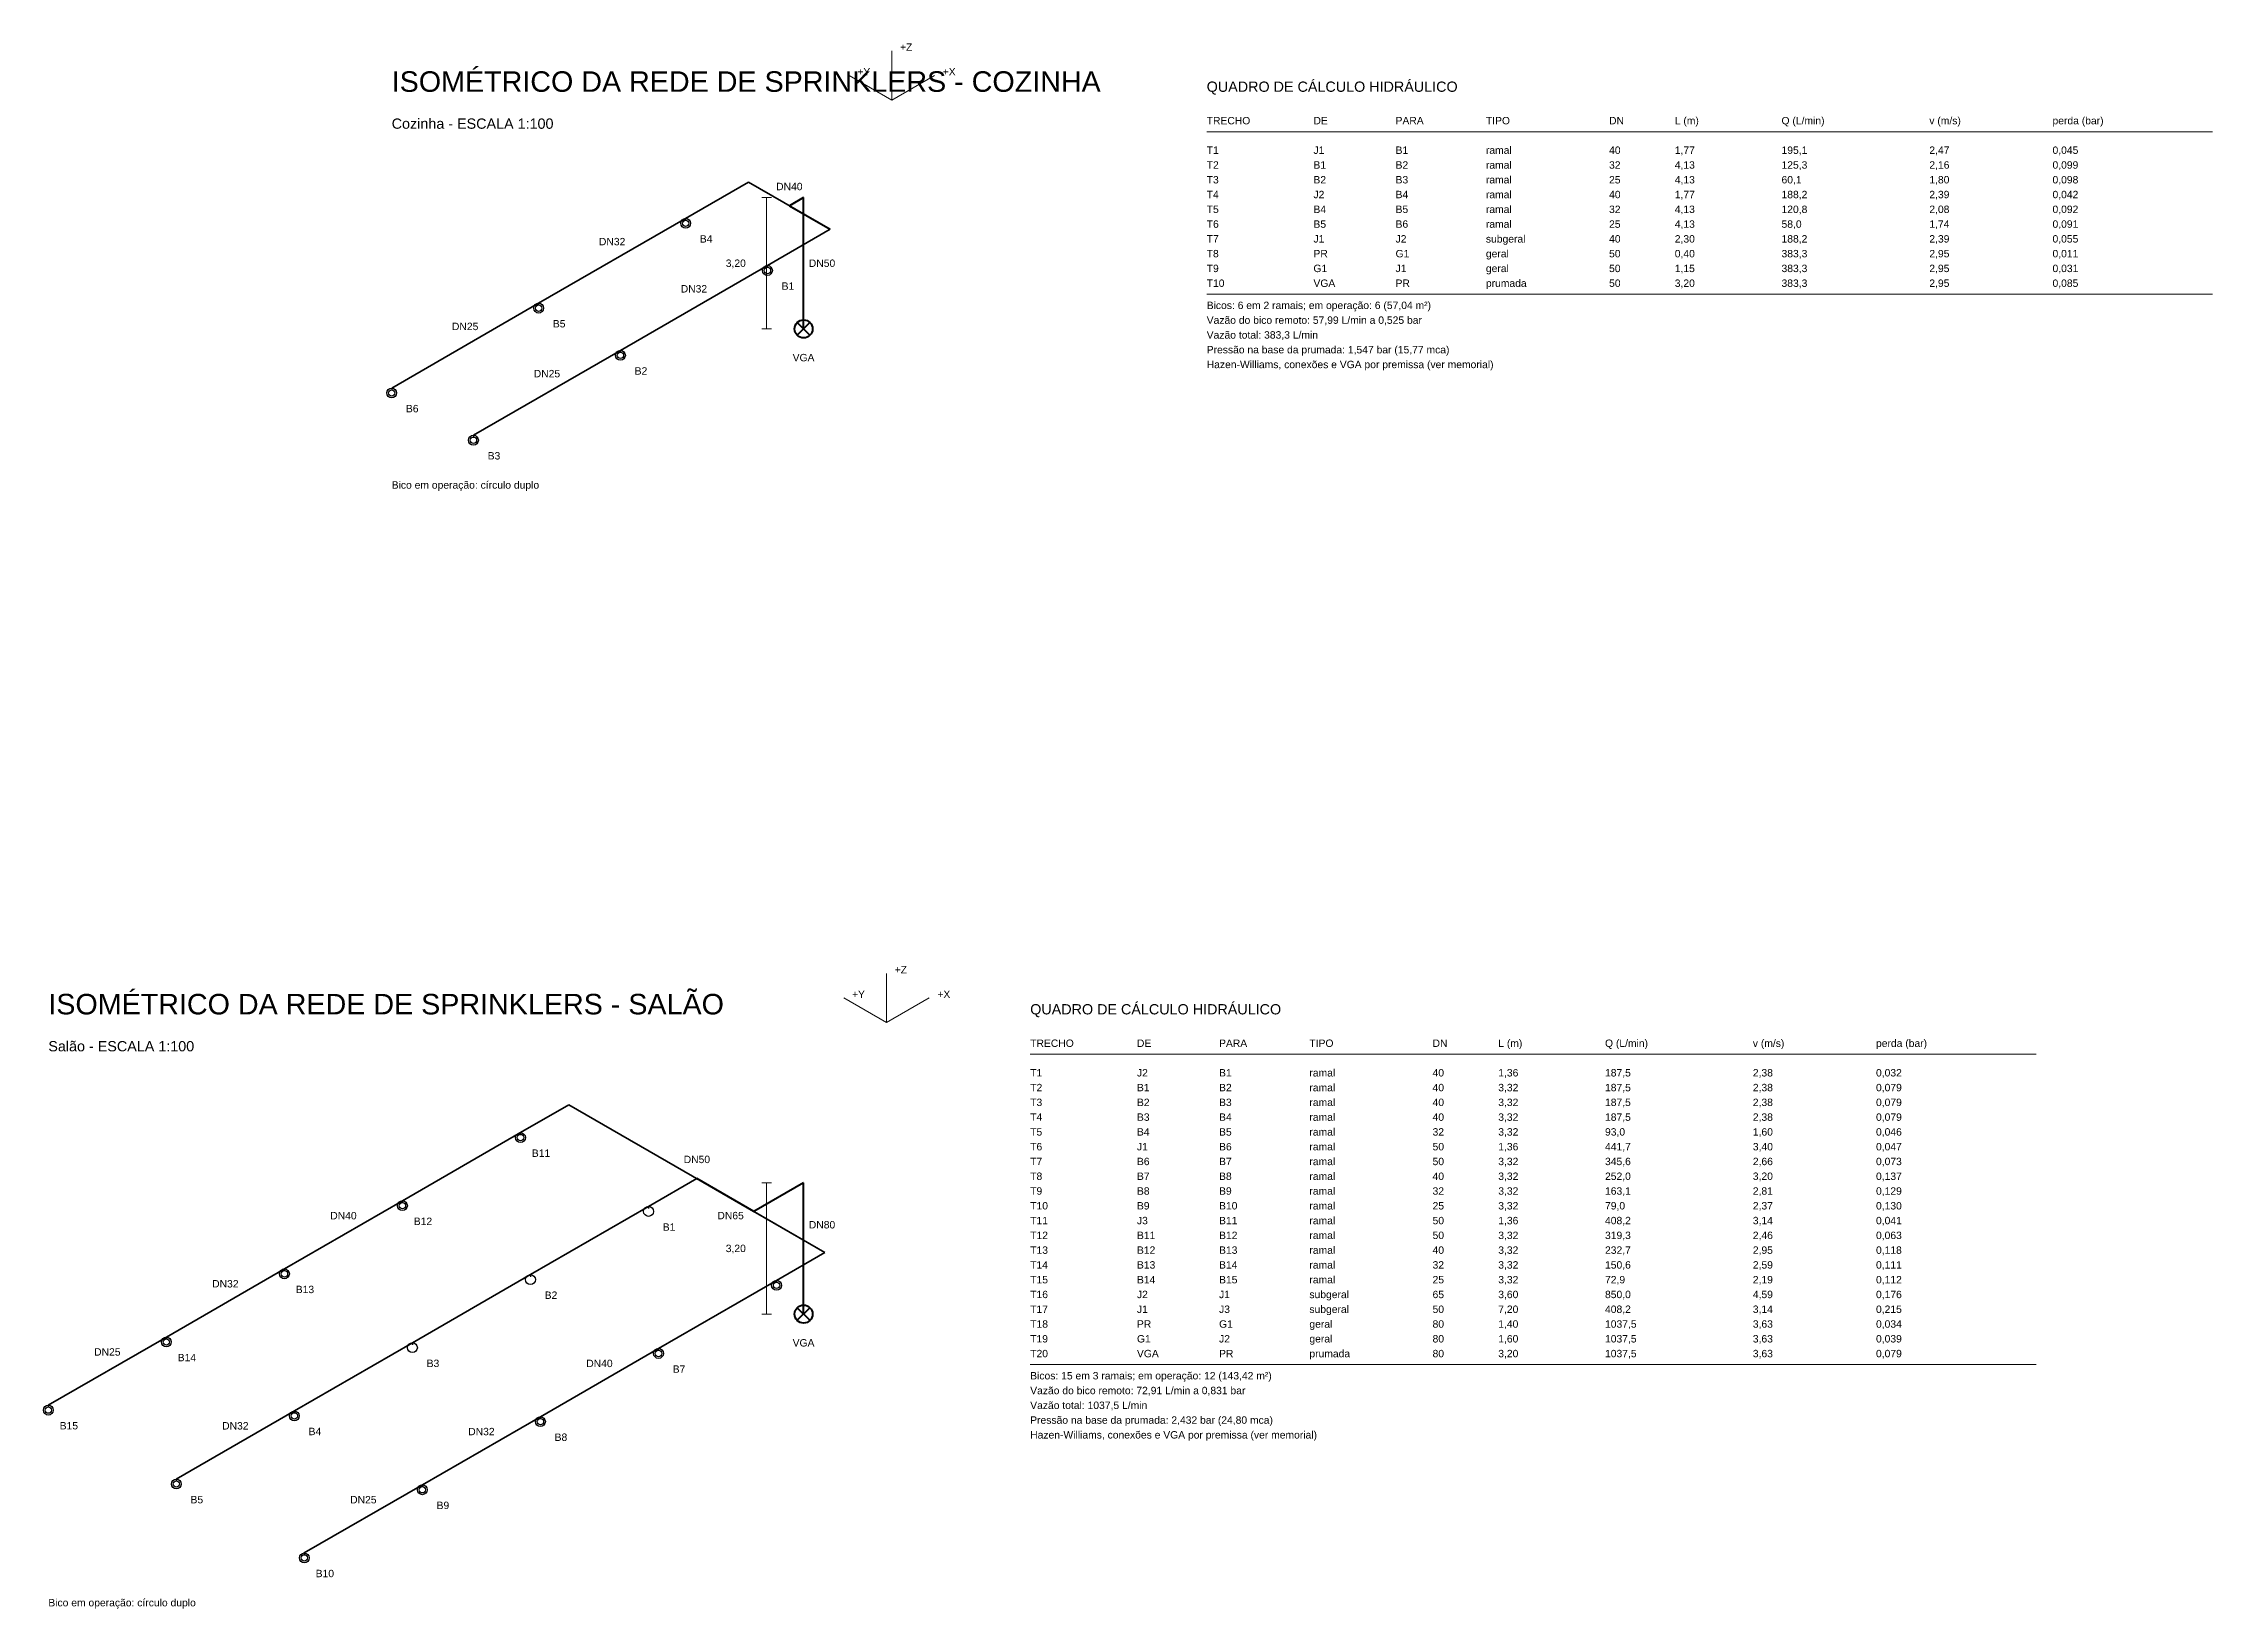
# Model space of a CAD drawing. Header units: metres. Extents: x -2 to 169, y -5 to 45.
# Drawn here: x 116.5 to 169.3, y 0.8 to 39 of the extents above; entities that cross this region are included whole.
import ezdxf
from ezdxf.enums import TextEntityAlignment as Align

# ---------------------------------------------------------------- set-up
doc = ezdxf.new("R2010")
doc.units = ezdxf.units.M
doc.header["$LTSCALE"] = 0.1
for name, color, linetype, lineweight in [('ISO_AUX', 8, 'Continuous', 13), ('ISO_BICO', 5, 'Continuous', 25), ('ISO_COTA', 7, 'Continuous', 13), ('ISO_PRUMADA', 1, 'Continuous', 50), ('ISO_QUADRO', 7, 'Continuous', 18), ('ISO_TEXTO', 7, 'Continuous', 13), ('ISO_TUBO', 7, 'Continuous', 35)]:
    doc.layers.add(name, color=color, linetype=linetype, lineweight=lineweight)
doc.styles.add('COSCIP-TEXTO', font='arial.ttf')

msp = doc.modelspace()

# ---------------------------------------------------------------- texts
at = {"layer": 'ISO_AUX', "style": 'COSCIP-TEXTO'}
for s, p in [('+Z', (137.35, 38.775)), ('+Y', (136.31, 38.175)), ('+X', (138.389, 38.175)), ('Bico em operação: círculo duplo', (124.969, 28.108)), ('+Z', (137.22, 16.3)), ('+Y', (136.18, 15.7)), ('+X', (138.259, 15.7)), ('Bico em operação: círculo duplo', (116.606, 0.88))]:
    msp.add_text(s, height=0.18, dxfattribs=at).set_placement(p)
at = {"layer": 'ISO_BICO', "style": 'COSCIP-TEXTO'}
for s, p in [('B4', (132.628, 34.192)), ('B1', (134.62, 33.042)), ('B5', (129.048, 32.125)), ('B2', (131.04, 30.975)), ('B6', (125.469, 30.058)), ('B3', (127.46, 28.908)), ('B11', (128.606, 11.92)), ('B12', (125.731, 10.26)), ('B1', (131.724, 10.12)), ('B13', (122.856, 8.6)), ('B2', (128.849, 8.46)), ('B14', (119.981, 6.94)), ('B3', (125.974, 6.8)), ('B7', (131.967, 6.66)), ('B15', (117.106, 5.28)), ('B4', (123.099, 5.14)), ('B8', (129.091, 5)), ('B5', (120.223, 3.48)), ('B9', (126.216, 3.34)), ('B10', (123.341, 1.68))]:
    msp.add_text(s, height=0.18, dxfattribs=at).set_placement(p, align=Align.MIDDLE_CENTER)
at = {"layer": 'ISO_COTA', "style": 'COSCIP-TEXTO'}
for p in [(133.35, 33.6), (133.35, 9.6)]:
    msp.add_text('3,20', height=0.18, dxfattribs=at).set_placement(p, align=Align.MIDDLE_CENTER)
at = {"layer": 'ISO_QUADRO', "style": 'COSCIP-TEXTO'}
for s, height, p in [('QUADRO DE CÁLCULO HIDRÁULICO', 0.25, (144.819, 37.775)), ('TRECHO', 0.18, (144.819, 36.983)), ('DE', 0.18, (147.419, 36.983)), ('PARA', 0.18, (149.419, 36.983)), ('TIPO', 0.18, (151.619, 36.983)), ('DN', 0.18, (154.619, 36.983)), ('L (m)', 0.18, (156.219, 36.983)), ('Q (L/min)', 0.18, (158.819, 36.983)), ('v (m/s)', 0.18, (162.419, 36.983)), ('perda (bar)', 0.18, (165.419, 36.983)), ('T1', 0.18, (144.819, 36.263)), ('T2', 0.18, (144.819, 35.903)), ('J1', 0.18, (147.419, 36.263)), ('B1', 0.18, (147.419, 35.903)), ('B1', 0.18, (149.419, 36.263)), ('B2', 0.18, (149.419, 35.903)), ('ramal', 0.18, (151.619, 36.263)), ('ramal', 0.18, (151.619, 35.903)), ('40', 0.18, (154.619, 36.263)), ('32', 0.18, (154.619, 35.903)), ('4,13', 0.18, (156.219, 35.903)), ('1,77', 0.18, (156.219, 36.263)), ('195,1', 0.18, (158.819, 36.263)), ('125,3', 0.18, (158.819, 35.903)), ('2,47', 0.18, (162.419, 36.263)), ('2,16', 0.18, (162.419, 35.903)), ('0,045', 0.18, (165.419, 36.263)), ('0,099', 0.18, (165.419, 35.903)), ('T3', 0.18, (144.819, 35.543)), ('B2', 0.18, (147.419, 35.543)), ('B3', 0.18, (149.419, 35.543)), ('ramal', 0.18, (151.619, 35.543)), ('25', 0.18, (154.619, 35.543)), ('4,13', 0.18, (156.219, 35.543)), ('60,1', 0.18, (158.819, 35.543)), ('1,80', 0.18, (162.419, 35.543)), ('0,098', 0.18, (165.419, 35.543)), ('T4', 0.18, (144.819, 35.183)), ('T5', 0.18, (144.819, 34.823)), ('J2', 0.18, (147.419, 35.183)), ('B4', 0.18, (147.419, 34.823)), ('B4', 0.18, (149.419, 35.183)), ('B5', 0.18, (149.419, 34.823)), ('ramal', 0.18, (151.619, 35.183)), ('ramal', 0.18, (151.619, 34.823)), ('40', 0.18, (154.619, 35.183)), ('32', 0.18, (154.619, 34.823)), ('4,13', 0.18, (156.219, 34.823)), ('1,77', 0.18, (156.219, 35.183)), ('188,2', 0.18, (158.819, 35.183)), ('120,8', 0.18, (158.819, 34.823)), ('2,39', 0.18, (162.419, 35.183)), ('2,08', 0.18, (162.419, 34.823)), ('0,042', 0.18, (165.419, 35.183)), ('0,092', 0.18, (165.419, 34.823)), ('T6', 0.18, (144.819, 34.463)), ('B5', 0.18, (147.419, 34.463)), ('B6', 0.18, (149.419, 34.463)), ('ramal', 0.18, (151.619, 34.463)), ('25', 0.18, (154.619, 34.463)), ('4,13', 0.18, (156.219, 34.463)), ('58,0', 0.18, (158.819, 34.463)), ('1,74', 0.18, (162.419, 34.463)), ('0,091', 0.18, (165.419, 34.463)), ('T7', 0.18, (144.819, 34.103)), ('T8', 0.18, (144.819, 33.743)), ('J1', 0.18, (147.419, 34.103)), ('PR', 0.18, (147.419, 33.743)), ('J2', 0.18, (149.419, 34.103)), ('G1', 0.18, (149.419, 33.743)), ('subgeral', 0.18, (151.619, 34.103)), ('geral', 0.18, (151.619, 33.743)), ('40', 0.18, (154.619, 34.103)), ('50', 0.18, (154.619, 33.743)), ('0,40', 0.18, (156.219, 33.743)), ('2,30', 0.18, (156.219, 34.103)), ('383,3', 0.18, (158.819, 33.743)), ('188,2', 0.18, (158.819, 34.103)), ('2,39', 0.18, (162.419, 34.103)), ('2,95', 0.18, (162.419, 33.743)), ('0,055', 0.18, (165.419, 34.103)), ('0,011', 0.18, (165.419, 33.743)), ('T9', 0.18, (144.819, 33.383)), ('G1', 0.18, (147.419, 33.383)), ('J1', 0.18, (149.419, 33.383)), ('geral', 0.18, (151.619, 33.383)), ('50', 0.18, (154.619, 33.383)), ('1,15', 0.18, (156.219, 33.383)), ('383,3', 0.18, (158.819, 33.383)), ('2,95', 0.18, (162.419, 33.383)), ('0,031', 0.18, (165.419, 33.383)), ('T10', 0.18, (144.819, 33.023)), ('VGA', 0.18, (147.419, 33.023)), ('PR', 0.18, (149.419, 33.023)), ('prumada', 0.18, (151.619, 33.023)), ('50', 0.18, (154.619, 33.023)), ('3,20', 0.18, (156.219, 33.023)), ('383,3', 0.18, (158.819, 33.023)), ('2,95', 0.18, (162.419, 33.023)), ('0,085', 0.18, (165.419, 33.023)), ('Vazão do bico remoto: 57,99 L/min a 0,525 bar', 0.18, (144.819, 32.123)), ('Bicos: 6 em 2 ramais; em operação: 6 (57,04 m²)', 0.18, (144.819, 32.483)), ('Vazão total: 383,3 L/min', 0.18, (144.819, 31.763)), ('Pressão na base da prumada: 1,547 bar (15,77 mca)', 0.18, (144.819, 31.403)), ('Hazen-Williams, conexões e VGA por premissa (ver memorial)', 0.18, (144.819, 31.043)), ('QUADRO DE CÁLCULO HIDRÁULICO', 0.25, (140.52, 15.3)), ('TRECHO', 0.18, (140.52, 14.508)), ('DE', 0.18, (143.12, 14.508)), ('PARA', 0.18, (145.12, 14.508)), ('TIPO', 0.18, (147.32, 14.508)), ('DN', 0.18, (150.32, 14.508)), ('L (m)', 0.18, (151.92, 14.508)), ('Q (L/min)', 0.18, (154.52, 14.508)), ('v (m/s)', 0.18, (158.12, 14.508)), ('perda (bar)', 0.18, (161.12, 14.508)), ('T1', 0.18, (140.52, 13.788)), ('J2', 0.18, (143.12, 13.788)), ('B1', 0.18, (145.12, 13.788)), ('ramal', 0.18, (147.32, 13.788)), ('40', 0.18, (150.32, 13.788)), ('1,36', 0.18, (151.92, 13.788)), ('187,5', 0.18, (154.52, 13.788)), ('2,38', 0.18, (158.12, 13.788)), ('0,032', 0.18, (161.12, 13.788)), ('T2', 0.18, (140.52, 13.428)), ('T3', 0.18, (140.52, 13.068)), ('B1', 0.18, (143.12, 13.428)), ('B2', 0.18, (143.12, 13.068)), ('B2', 0.18, (145.12, 13.428)), ('B3', 0.18, (145.12, 13.068)), ('ramal', 0.18, (147.32, 13.428)), ('ramal', 0.18, (147.32, 13.068)), ('40', 0.18, (150.32, 13.428)), ('40', 0.18, (150.32, 13.068)), ('3,32', 0.18, (151.92, 13.428)), ('3,32', 0.18, (151.92, 13.068)), ('187,5', 0.18, (154.52, 13.428)), ('187,5', 0.18, (154.52, 13.068)), ('2,38', 0.18, (158.12, 13.428)), ('2,38', 0.18, (158.12, 13.068)), ('0,079', 0.18, (161.12, 13.428)), ('0,079', 0.18, (161.12, 13.068)), ('T4', 0.18, (140.52, 12.708)), ('B3', 0.18, (143.12, 12.708)), ('B4', 0.18, (145.12, 12.708)), ('ramal', 0.18, (147.32, 12.708)), ('40', 0.18, (150.32, 12.708)), ('3,32', 0.18, (151.92, 12.708)), ('187,5', 0.18, (154.52, 12.708)), ('2,38', 0.18, (158.12, 12.708)), ('0,079', 0.18, (161.12, 12.708)), ('T5', 0.18, (140.52, 12.348)), ('T6', 0.18, (140.52, 11.988)), ('J1', 0.18, (143.12, 11.988)), ('B4', 0.18, (143.12, 12.348)), ('B5', 0.18, (145.12, 12.348)), ('B6', 0.18, (145.12, 11.988)), ('ramal', 0.18, (147.32, 12.348)), ('ramal', 0.18, (147.32, 11.988)), ('32', 0.18, (150.32, 12.348)), ('50', 0.18, (150.32, 11.988)), ('3,32', 0.18, (151.92, 12.348)), ('1,36', 0.18, (151.92, 11.988)), ('441,7', 0.18, (154.52, 11.988)), ('93,0', 0.18, (154.52, 12.348)), ('3,40', 0.18, (158.12, 11.988)), ('1,60', 0.18, (158.12, 12.348)), ('0,046', 0.18, (161.12, 12.348)), ('0,047', 0.18, (161.12, 11.988)), ('T7', 0.18, (140.52, 11.628)), ('B6', 0.18, (143.12, 11.628)), ('B7', 0.18, (145.12, 11.628)), ('ramal', 0.18, (147.32, 11.628)), ('50', 0.18, (150.32, 11.628)), ('3,32', 0.18, (151.92, 11.628)), ('345,6', 0.18, (154.52, 11.628)), ('2,66', 0.18, (158.12, 11.628)), ('0,073', 0.18, (161.12, 11.628)), ('T8', 0.18, (140.52, 11.268)), ('B7', 0.18, (143.12, 11.268)), ('B8', 0.18, (145.12, 11.268)), ('ramal', 0.18, (147.32, 11.268)), ('ramal', 0.18, (147.32, 10.908)), ('40', 0.18, (150.32, 11.268)), ('3,32', 0.18, (151.92, 11.268)), ('252,0', 0.18, (154.52, 11.268)), ('3,20', 0.18, (158.12, 11.268)), ('0,137', 0.18, (161.12, 11.268)), ('T9', 0.18, (140.52, 10.908)), ('T10', 0.18, (140.52, 10.548)), ('B8', 0.18, (143.12, 10.908)), ('B9', 0.18, (143.12, 10.548)), ('B9', 0.18, (145.12, 10.908)), ('B10', 0.18, (145.12, 10.548)), ('ramal', 0.18, (147.32, 10.548)), ('32', 0.18, (150.32, 10.908)), ('25', 0.18, (150.32, 10.548)), ('3,32', 0.18, (151.92, 10.908)), ('3,32', 0.18, (151.92, 10.548)), ('79,0', 0.18, (154.52, 10.548)), ('163,1', 0.18, (154.52, 10.908)), ('2,81', 0.18, (158.12, 10.908)), ('2,37', 0.18, (158.12, 10.548)), ('0,129', 0.18, (161.12, 10.908)), ('0,130', 0.18, (161.12, 10.548)), ('T11', 0.18, (140.52, 10.188)), ('J3', 0.18, (143.12, 10.188)), ('B11', 0.18, (145.12, 10.188)), ('ramal', 0.18, (147.32, 10.188)), ('50', 0.18, (150.32, 10.188)), ('1,36', 0.18, (151.92, 10.188)), ('408,2', 0.18, (154.52, 10.188)), ('3,14', 0.18, (158.12, 10.188)), ('0,041', 0.18, (161.12, 10.188)), ('T12', 0.18, (140.52, 9.828)), ('T13', 0.18, (140.52, 9.468)), ('B11', 0.18, (143.12, 9.828)), ('B12', 0.18, (143.12, 9.468)), ('B12', 0.18, (145.12, 9.828)), ('B13', 0.18, (145.12, 9.468)), ('ramal', 0.18, (147.32, 9.828)), ('ramal', 0.18, (147.32, 9.468)), ('40', 0.18, (150.32, 9.468)), ('50', 0.18, (150.32, 9.828)), ('3,32', 0.18, (151.92, 9.828)), ('3,32', 0.18, (151.92, 9.468)), ('319,3', 0.18, (154.52, 9.828)), ('232,7', 0.18, (154.52, 9.468)), ('2,46', 0.18, (158.12, 9.828)), ('2,95', 0.18, (158.12, 9.468)), ('0,063', 0.18, (161.12, 9.828)), ('0,118', 0.18, (161.12, 9.468)), ('T14', 0.18, (140.52, 9.108)), ('B13', 0.18, (143.12, 9.108)), ('B14', 0.18, (145.12, 9.108)), ('ramal', 0.18, (147.32, 9.108)), ('32', 0.18, (150.32, 9.108)), ('3,32', 0.18, (151.92, 9.108)), ('150,6', 0.18, (154.52, 9.108)), ('2,59', 0.18, (158.12, 9.108)), ('0,111', 0.18, (161.12, 9.108)), ('T15', 0.18, (140.52, 8.748)), ('T16', 0.18, (140.52, 8.388)), ('J2', 0.18, (143.12, 8.388)), ('B14', 0.18, (143.12, 8.748)), ('J1', 0.18, (145.12, 8.388)), ('B15', 0.18, (145.12, 8.748)), ('subgeral', 0.18, (147.32, 8.388)), ('ramal', 0.18, (147.32, 8.748)), ('25', 0.18, (150.32, 8.748)), ('65', 0.18, (150.32, 8.388)), ('3,32', 0.18, (151.92, 8.748)), ('3,60', 0.18, (151.92, 8.388)), ('850,0', 0.18, (154.52, 8.388)), ('72,9', 0.18, (154.52, 8.748)), ('4,59', 0.18, (158.12, 8.388)), ('2,19', 0.18, (158.12, 8.748)), ('0,112', 0.18, (161.12, 8.748)), ('0,176', 0.18, (161.12, 8.388)), ('T17', 0.18, (140.52, 8.028)), ('J1', 0.18, (143.12, 8.028)), ('J3', 0.18, (145.12, 8.028)), ('subgeral', 0.18, (147.32, 8.028)), ('50', 0.18, (150.32, 8.028)), ('7,20', 0.18, (151.92, 8.028)), ('408,2', 0.18, (154.52, 8.028)), ('3,14', 0.18, (158.12, 8.028)), ('0,215', 0.18, (161.12, 8.028)), ('T18', 0.18, (140.52, 7.668)), ('T19', 0.18, (140.52, 7.308)), ('G1', 0.18, (143.12, 7.308)), ('PR', 0.18, (143.12, 7.668)), ('J2', 0.18, (145.12, 7.308)), ('G1', 0.18, (145.12, 7.668)), ('geral', 0.18, (147.32, 7.668)), ('geral', 0.18, (147.32, 7.308)), ('80', 0.18, (150.32, 7.668)), ('80', 0.18, (150.32, 7.308)), ('1,40', 0.18, (151.92, 7.668)), ('1,60', 0.18, (151.92, 7.308)), ('1037,5', 0.18, (154.52, 7.668)), ('1037,5', 0.18, (154.52, 7.308)), ('3,63', 0.18, (158.12, 7.668)), ('3,63', 0.18, (158.12, 7.308)), ('0,034', 0.18, (161.12, 7.668)), ('0,039', 0.18, (161.12, 7.308)), ('T20', 0.18, (140.52, 6.948)), ('VGA', 0.18, (143.12, 6.948)), ('PR', 0.18, (145.12, 6.948)), ('prumada', 0.18, (147.32, 6.948)), ('80', 0.18, (150.32, 6.948)), ('3,20', 0.18, (151.92, 6.948)), ('1037,5', 0.18, (154.52, 6.948)), ('3,63', 0.18, (158.12, 6.948)), ('0,079', 0.18, (161.12, 6.948)), ('Bicos: 15 em 3 ramais; em operação: 12 (143,42 m²)', 0.18, (140.52, 6.408)), ('Vazão do bico remoto: 72,91 L/min a 0,831 bar', 0.18, (140.52, 6.048)), ('Vazão total: 1037,5 L/min', 0.18, (140.52, 5.688)), ('Pressão na base da prumada: 2,432 bar (24,80 mca)', 0.18, (140.52, 5.328)), ('Hazen-Williams, conexões e VGA por premissa (ver memorial)', 0.18, (140.52, 4.968))]:
    msp.add_text(s, height=height, dxfattribs=at).set_placement(p)
at = {"layer": 'ISO_TEXTO', "style": 'COSCIP-TEXTO'}
for s, height, p in [('ISOMÉTRICO DA REDE DE SPRINKLERS - COZINHA', 0.5, (124.969, 37.775)), ('Cozinha - ESCALA 1:100', 0.25, (124.969, 36.875)), ('ISOMÉTRICO DA REDE DE SPRINKLERS - SALÃO', 0.5, (116.606, 15.3)), ('Salão - ESCALA 1:100', 0.25, (116.606, 14.4))]:
    msp.add_text(s, height=height, dxfattribs=at).set_placement(p)
for s, p in [('DN40', (134.654, 35.468)), ('DN32', (130.338, 34.126)), ('DN50', (135.45, 33.6)), ('DN32', (132.33, 32.976)), ('DN25', (126.758, 32.06)), ('VGA', (135, 31.3)), ('DN25', (128.75, 30.91)), ('DN50', (132.402, 11.768)), ('DN40', (123.794, 10.398)), ('DN65', (133.223, 10.4)), ('DN80', (135.45, 10.176)), ('DN32', (120.918, 8.738)), ('DN25', (118.043, 7.078)), ('DN40', (130.029, 6.798)), ('VGA', (135, 7.3)), ('DN32', (121.161, 5.278)), ('DN32', (127.154, 5.138)), ('DN25', (124.279, 3.478))]:
    msp.add_text(s, height=0.18, dxfattribs=at).set_placement(p, align=Align.MIDDLE_CENTER)

# ---------------------------------------------------------------- linework, layer by layer
at = {"layer": 'ISO_AUX'}
for p, q in [((137.15, 37.575), (137.15, 38.775)), ((137.15, 37.575), (136.11, 38.175)), ((137.15, 37.575), (138.189, 38.175)), ((137.02, 15.1), (137.02, 16.3)), ((137.02, 15.1), (135.98, 15.7)), ((137.02, 15.1), (138.059, 15.7))]:
    msp.add_line(p, q, dxfattribs=at)
at = {"layer": 'ISO_BICO'}
for p, q in [((132.128, 34.692), (132.128, 34.642)), ((134.12, 33.542), (134.12, 33.492)), ((128.548, 32.625), (128.548, 32.575)), ((130.54, 31.475), (130.54, 31.425)), ((124.969, 30.558), (124.969, 30.508)), ((126.96, 29.408), (126.96, 29.358)), ((128.106, 12.42), (128.106, 12.37)), ((125.231, 10.76), (125.231, 10.71)), ((131.224, 10.62), (131.224, 10.57)), ((122.356, 9.1), (122.356, 9.05)), ((128.349, 8.96), (128.349, 8.91)), ((134.342, 8.82), (134.342, 8.77)), ((119.481, 7.44), (119.481, 7.39)), ((125.474, 7.3), (125.474, 7.25)), ((131.467, 7.16), (131.467, 7.11)), ((116.606, 5.78), (116.606, 5.73)), ((122.599, 5.64), (122.599, 5.59)), ((128.591, 5.5), (128.591, 5.45)), ((119.723, 3.98), (119.723, 3.93)), ((125.716, 3.84), (125.716, 3.79)), ((122.841, 2.18), (122.841, 2.13))]:
    msp.add_line(p, q, dxfattribs=at)
for centre, radius in [((132.128, 34.572), 0.12), ((132.128, 34.572), 0.078), ((134.12, 33.422), 0.12), ((134.12, 33.422), 0.078), ((128.548, 32.505), 0.12), ((128.548, 32.505), 0.078), ((130.54, 31.355), 0.12), ((130.54, 31.355), 0.078), ((124.969, 30.438), 0.12), ((124.969, 30.438), 0.078), ((126.96, 29.288), 0.12), ((126.96, 29.288), 0.078), ((128.106, 12.3), 0.12), ((128.106, 12.3), 0.078), ((125.231, 10.64), 0.12), ((125.231, 10.64), 0.078), ((131.224, 10.5), 0.12), ((122.356, 8.98), 0.12), ((122.356, 8.98), 0.078), ((128.349, 8.84), 0.12), ((134.342, 8.7), 0.12), ((134.342, 8.7), 0.078), ((119.481, 7.32), 0.12), ((119.481, 7.32), 0.078), ((125.474, 7.18), 0.12), ((131.467, 7.04), 0.12), ((131.467, 7.04), 0.078), ((116.606, 5.66), 0.12), ((116.606, 5.66), 0.078), ((122.599, 5.52), 0.12), ((122.599, 5.52), 0.078), ((128.591, 5.38), 0.12), ((128.591, 5.38), 0.078), ((119.723, 3.86), 0.12), ((119.723, 3.86), 0.078), ((125.716, 3.72), 0.12), ((125.716, 3.72), 0.078), ((122.841, 2.06), 0.12), ((122.841, 2.06), 0.078)]:
    msp.add_circle(centre, radius, dxfattribs=at)
at = {"layer": 'ISO_COTA'}
for p, q in [((133.98, 35.2), (134.22, 35.2)), ((134.1, 32), (134.1, 35.2)), ((133.98, 32), (134.22, 32)), ((133.98, 11.2), (134.22, 11.2)), ((134.1, 8), (134.1, 11.2)), ((133.98, 8), (134.22, 8))]:
    msp.add_line(p, q, dxfattribs=at)
at = {"layer": 'ISO_PRUMADA'}
for p, q in [((135, 35.2), (134.654, 35)), ((134.654, 35), (135.65, 34.425)), ((135, 32), (135, 35.2)), ((134.84, 31.84), (135.16, 32.16)), ((134.84, 32.16), (135.16, 31.84)), ((133.788, 10.5), (132.402, 11.3)), ((135, 11.2), (133.788, 10.5)), ((135, 8), (135, 11.2)), ((134.84, 7.84), (135.16, 8.16)), ((134.84, 8.16), (135.16, 7.84))]:
    msp.add_line(p, q, dxfattribs=at)
for centre in [(135, 32), (135, 8)]:
    msp.add_circle(centre, 0.22, dxfattribs=at)
at = {"layer": 'ISO_QUADRO'}
for p, q in [((144.819, 36.803), (169.319, 36.803)), ((144.819, 32.843), (169.319, 32.843)), ((140.52, 14.328), (165.02, 14.328)), ((140.52, 6.768), (165.02, 6.768))]:
    msp.add_line(p, q, dxfattribs=at)
at = {"layer": 'ISO_TUBO'}
for p, q in [((133.658, 35.575), (132.128, 34.692)), ((135.65, 34.425), (133.658, 35.575)), ((132.128, 34.692), (128.548, 32.625)), ((135.65, 34.425), (134.12, 33.542)), ((134.12, 33.542), (130.54, 31.475)), ((128.548, 32.625), (124.969, 30.558)), ((130.54, 31.475), (126.96, 29.408)), ((129.284, 13.1), (128.106, 12.42)), ((135.52, 9.5), (129.284, 13.1)), ((128.106, 12.42), (125.231, 10.76)), ((132.402, 11.3), (131.224, 10.62)), ((132.402, 11.3), (135.52, 9.5)), ((125.231, 10.76), (122.356, 9.1)), ((131.224, 10.62), (128.349, 8.96)), ((122.356, 9.1), (119.481, 7.44)), ((135.52, 9.5), (134.342, 8.82)), ((128.349, 8.96), (125.474, 7.3)), ((134.342, 8.82), (131.467, 7.16)), ((119.481, 7.44), (116.606, 5.78)), ((125.474, 7.3), (122.599, 5.64)), ((131.467, 7.16), (128.591, 5.5)), ((122.599, 5.64), (119.723, 3.98)), ((128.591, 5.5), (125.716, 3.84)), ((125.716, 3.84), (122.841, 2.18))]:
    msp.add_line(p, q, dxfattribs=at)

msp.set_redraw_order([(e.dxf.handle, doc.entitydb.next_handle()) for e in msp.query("TEXT MTEXT ATTDEF DIMENSION ARC_DIMENSION")])  # texts and dimensions are drawn at this point

doc.saveas('drawing.dxf')
